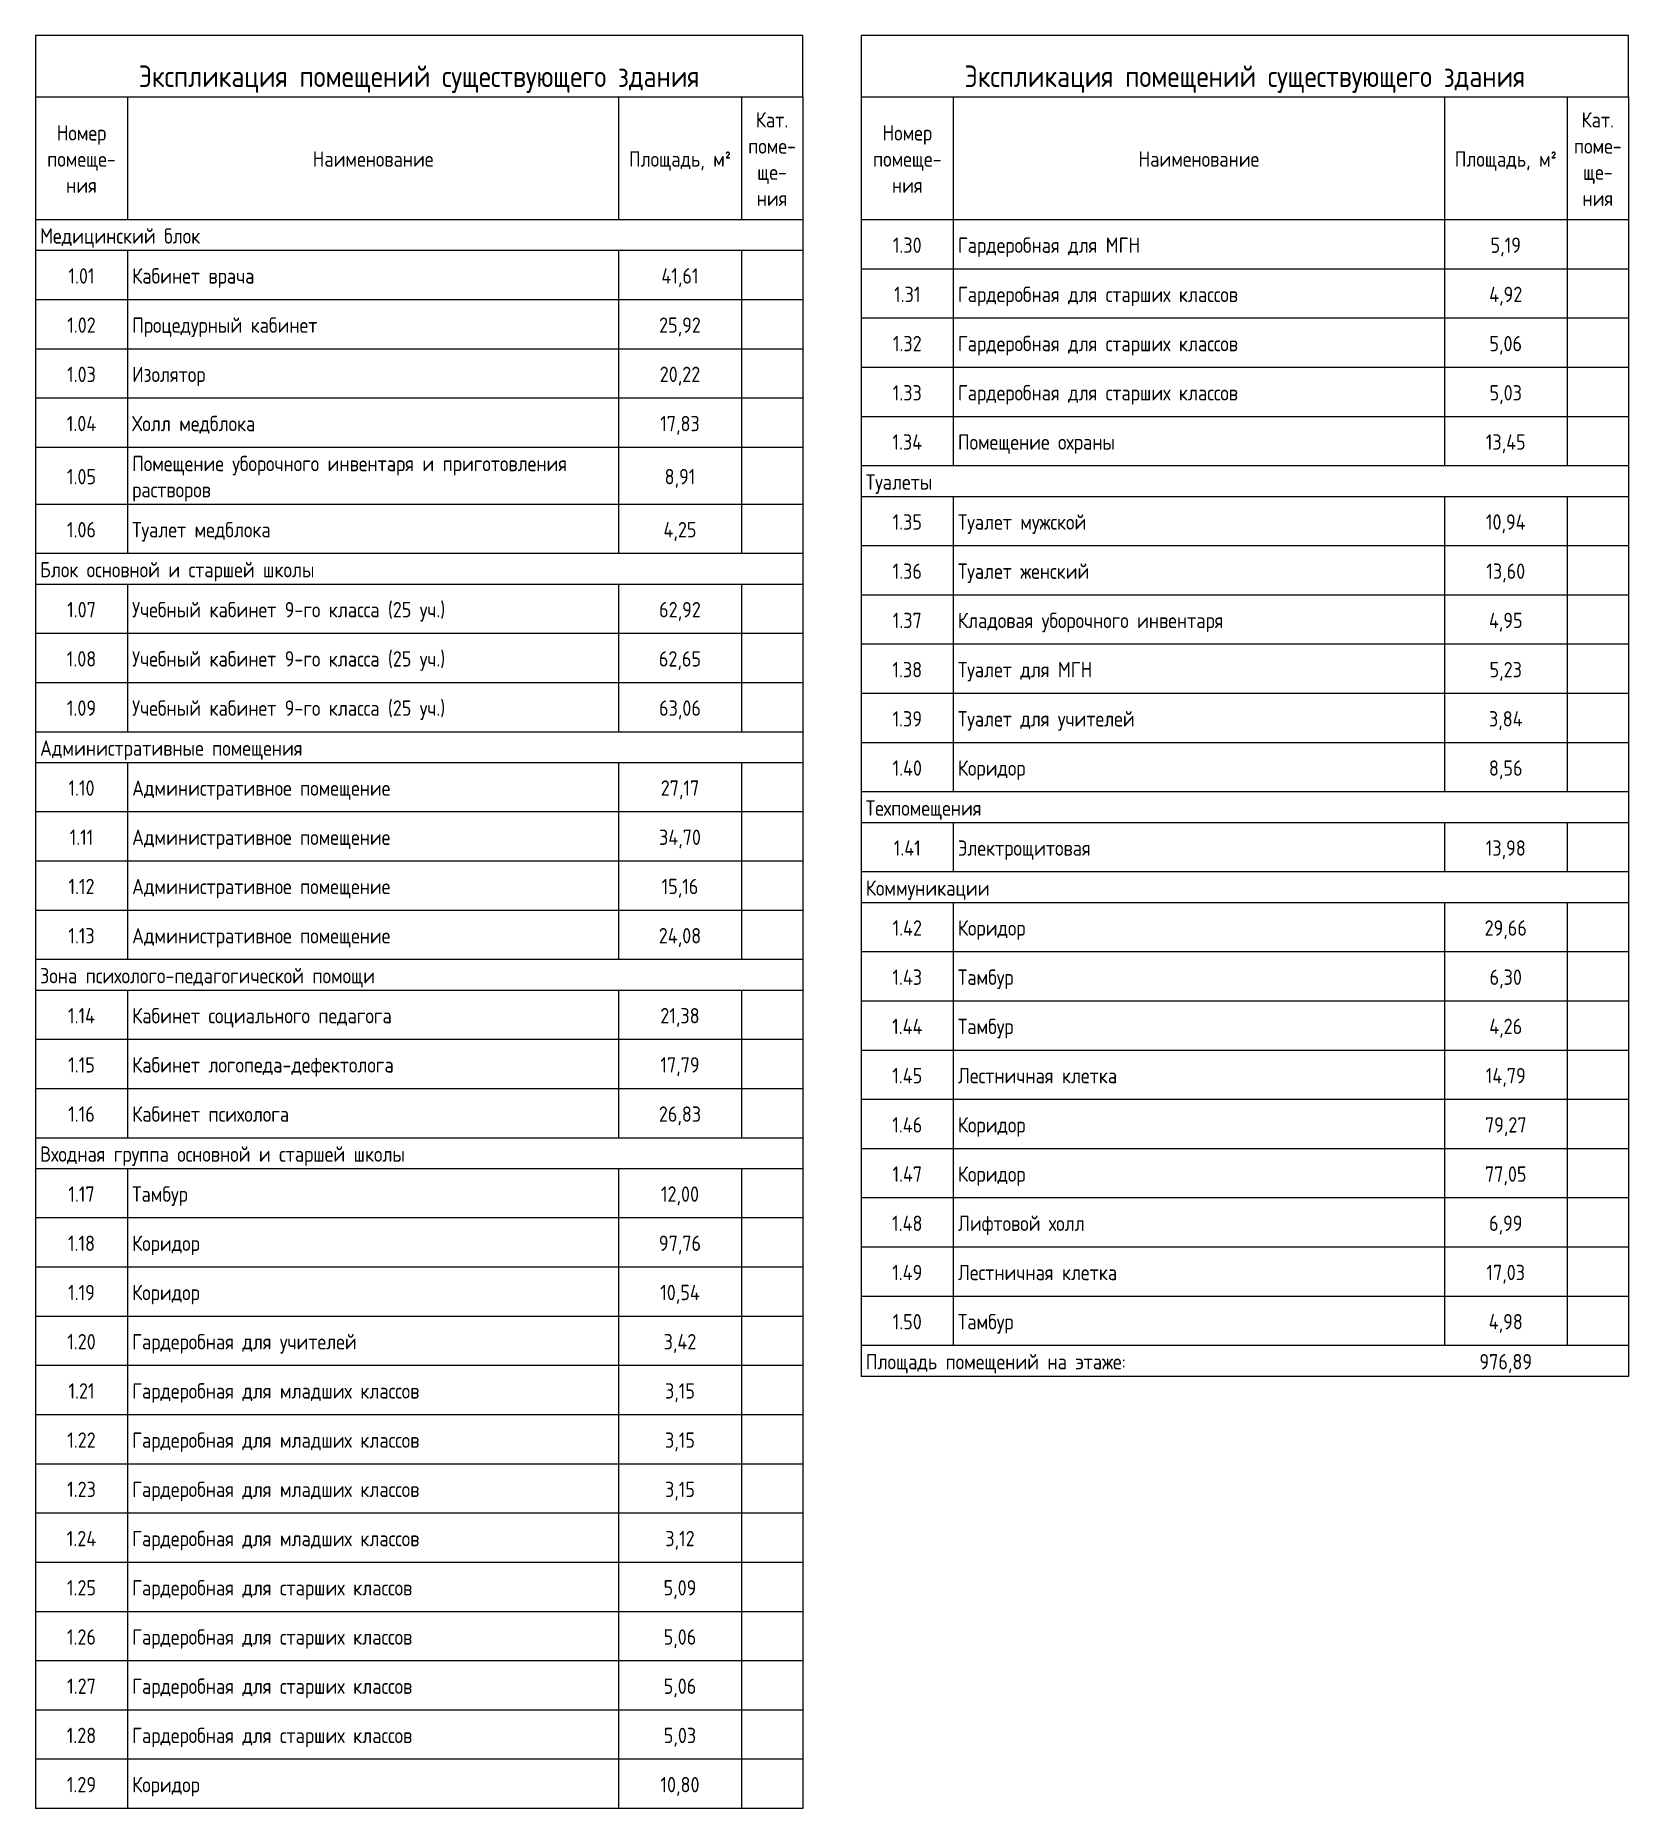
# Model space of a CAD drawing. Header units: millimetres. Extents: x -500089 to 1469082, y -290736 to 166440.
# Drawn here: x 1443129 to 1469082, y -63737 to -34847 of the extents above; entities that cross this region are included whole.
import ezdxf

# ---------------------------------------------------------------- set-up
doc = ezdxf.new("R2010")
doc.units = ezdxf.units.MM
doc.layers.add('Графика', color=7, linetype='Continuous', lineweight=0)
doc.layers.add('Линии', color=7, linetype='Continuous', lineweight=0)
doc.styles.add('GOST Common_7', font='', dxfattribs={"width": 0.9, "height": 3.5})
doc.styles.add('GOST Common_8', font='', dxfattribs={"width": 0.9, "height": 2.5})
doc.styles.get('GOST Common_7').set_extended_font_data('GOST Common')
doc.styles.get('GOST Common_8').set_extended_font_data('GOST Common')

msp = doc.modelspace()

# ---------------------------------------------------------------- texts
at = {"layer": 'Графика', "line_spacing_factor": 1.022761}
for s, insert, char_height, width, attachment_point, style in [('Экспликация помещений существующего здания', (1449379, -35337.459), 350, 11154.41293, 2, 'GOST Common_7'), ('Экспликация помещений существующего здания', (1462831.904, -35337.459), 350, 11154.41293, 2, 'GOST Common_7'), ('Кат.\\Pпоме-\\Pще-\\Pния', (1455128.798, -36096.792), 250, 962.44692, 2, 'GOST Common_8'), ('Кат.\\Pпоме-\\Pще-\\Pния', (1468581.702, -36096.792), 250, 962.44692, 2, 'GOST Common_8'), ('Номер\\Pпомеще-\\Pния', (1443878.798, -36309.867), 250, 1418.02524, 2, 'GOST Common_8'), ('Номер\\Pпомеще-\\Pния', (1457331.702, -36309.867), 250, 1418.02524, 2, 'GOST Common_8'), ('Наименование', (1448628.798, -36736.018), 250, 2353.31849, 2, 'GOST Common_8'), ('Площадь, м\\fGOST Common|b0|i0|c238|p34|;\\W.9;²', (1453628.798, -36736.018), 250, 2009.37194, 2, 'GOST Common_8'), ('Наименование', (1462081.702, -36736.018), 250, 2353.31849, 2, 'GOST Common_8'), ('Площадь, м\\fGOST Common|b0|i0|c238|p34|;\\W.9;²', (1467081.702, -36736.018), 250, 2009.37194, 2, 'GOST Common_8'), ('Медицинский блок', (1443203.798, -37988.894), 250, 2956.73348, 1, 'GOST Common_8'), ('1.30', (1457331.702, -38139.239), 250, 591.3467, 2, 'GOST Common_8'), ('Гардеробная для МГН', (1458156.702, -38139.239), 250, 3502.82405, 1, 'GOST Common_8'), ('5,19', (1467081.702, -38139.239), 250, 603.415, 2, 'GOST Common_8'), ('1.01', (1443878.798, -38640.389), 250, 540.05642, 2, 'GOST Common_8'), ('Кабинет врача', (1444703.798, -38640.389), 250, 2501.15516, 1, 'GOST Common_8'), ('41,61', (1453628.798, -38640.389), 250, 766.33705, 2, 'GOST Common_8'), ('1.31', (1457331.702, -38941.079), 250, 540.05642, 2, 'GOST Common_8'), ('Гардеробная для старших классов', (1458156.702, -38941.079), 250, 5663.04974, 1, 'GOST Common_8'), ('4,92', (1467081.702, -38941.079), 250, 681.85895, 2, 'GOST Common_8'), ('1.02', (1443878.798, -39442.23), 250, 591.3467, 2, 'GOST Common_8'), ('Процедурный кабинет', (1444703.798, -39442.23), 250, 3623.50705, 1, 'GOST Common_8'), ('25,92', (1453628.798, -39442.23), 250, 841.76392, 2, 'GOST Common_8'), ('1.32', (1457331.702, -39742.92), 250, 591.3467, 2, 'GOST Common_8'), ('Гардеробная для старших классов', (1458156.702, -39742.92), 250, 5663.04974, 1, 'GOST Common_8'), ('5,06', (1467081.702, -39742.92), 250, 654.70527, 2, 'GOST Common_8'), ('1.03', (1443878.798, -40244.071), 250, 591.3467, 2, 'GOST Common_8'), ('Изолятор', (1444703.798, -40244.071), 250, 1565.86192, 1, 'GOST Common_8'), ('20,22', (1453628.798, -40244.071), 250, 841.76392, 2, 'GOST Common_8'), ('1.33', (1457331.702, -40544.761), 250, 591.3467, 2, 'GOST Common_8'), ('Гардеробная для старших классов', (1458156.702, -40544.761), 250, 5663.04974, 1, 'GOST Common_8'), ('5,03', (1467081.702, -40544.761), 250, 654.70527, 2, 'GOST Common_8'), ('1.04', (1443878.798, -41045.911), 250, 618.50037, 2, 'GOST Common_8'), ('Холл медблока', (1444703.798, -41045.911), 250, 2446.84781, 1, 'GOST Common_8'), ('17,83', (1453628.798, -41045.911), 250, 790.47365, 2, 'GOST Common_8'), ('1.34', (1457331.702, -41346.601), 250, 618.50037, 2, 'GOST Common_8'), ('Помещение охраны', (1458156.702, -41346.601), 250, 3089.48478, 1, 'GOST Common_8'), ('13,45', (1467081.702, -41346.601), 250, 817.62732, 2, 'GOST Common_8'), ('Помещение уборочного инвентаря и приготовления\\Pрастворов', (1444703.798, -41697.407), 250, 8502.1173, 1, 'GOST Common_8'), ('1.05', (1443878.798, -41910.482), 250, 591.3467, 2, 'GOST Common_8'), ('8,91', (1453628.798, -41910.482), 250, 603.415, 2, 'GOST Common_8'), ('Туалеты', (1456656.702, -41998.097), 250, 1445.17892, 1, 'GOST Common_8'), ('1.35', (1457331.702, -42649.593), 250, 591.3467, 2, 'GOST Common_8'), ('Туалет мужской', (1458156.702, -42649.593), 250, 2691.23088, 1, 'GOST Common_8'), ('10,94', (1467081.702, -42649.593), 250, 817.62732, 2, 'GOST Common_8'), ('1.06', (1443878.798, -42775.053), 250, 591.3467, 2, 'GOST Common_8'), ('Туалет медблока', (1444703.798, -42775.053), 250, 2875.27246, 1, 'GOST Common_8'), ('4,25', (1453628.798, -42775.053), 250, 681.85895, 2, 'GOST Common_8'), ('Блок основной и старшей школы', (1443203.798, -43426.548), 250, 5246.69339, 1, 'GOST Common_8'), ('1.36', (1457331.702, -43451.433), 250, 591.3467, 2, 'GOST Common_8'), ('Туалет женский', (1458156.702, -43451.433), 250, 2664.07721, 1, 'GOST Common_8'), ('13,60', (1467081.702, -43451.433), 250, 790.47365, 2, 'GOST Common_8'), ('1.07', (1443878.798, -44078.044), 250, 591.3467, 2, 'GOST Common_8'), ('Учебный кабинет 9-го класса (25 уч.)', (1444703.798, -44078.044), 250, 6145.78174, 1, 'GOST Common_8'), ('62,92', (1453628.798, -44078.044), 250, 841.76392, 2, 'GOST Common_8'), ('1.37', (1457331.702, -44253.274), 250, 591.3467, 2, 'GOST Common_8'), ('Кладовая уборочного инвентаря', (1458156.702, -44253.274), 250, 5400.56422, 1, 'GOST Common_8'), ('4,95', (1467081.702, -44253.274), 250, 681.85895, 2, 'GOST Common_8'), ('1.08', (1443878.798, -44879.884), 250, 591.3467, 2, 'GOST Common_8'), ('Учебный кабинет 9-го класса (25 уч.)', (1444703.798, -44879.884), 250, 6145.78174, 1, 'GOST Common_8'), ('62,65', (1453628.798, -44879.884), 250, 841.76392, 2, 'GOST Common_8'), ('1.38', (1457331.702, -45055.115), 250, 591.3467, 2, 'GOST Common_8'), ('Туалет для МГН', (1458156.702, -45055.115), 250, 2621.83816, 1, 'GOST Common_8'), ('5,23', (1467081.702, -45055.115), 250, 654.70527, 2, 'GOST Common_8'), ('1.09', (1443878.798, -45681.725), 250, 591.3467, 2, 'GOST Common_8'), ('Учебный кабинет 9-го класса (25 уч.)', (1444703.798, -45681.725), 250, 6145.78174, 1, 'GOST Common_8'), ('63,06', (1453628.798, -45681.725), 250, 841.76392, 2, 'GOST Common_8'), ('1.39', (1457331.702, -45856.955), 250, 591.3467, 2, 'GOST Common_8'), ('Туалет для учителей', (1458156.702, -45856.955), 250, 3529.97773, 1, 'GOST Common_8'), ('3,84', (1467081.702, -45856.955), 250, 681.85895, 2, 'GOST Common_8'), ('Административные помещения', (1443203.798, -46333.221), 250, 5098.85672, 1, 'GOST Common_8'), ('1.40', (1457331.702, -46658.796), 250, 618.50037, 2, 'GOST Common_8'), ('Коридор', (1458156.702, -46658.796), 250, 1336.56422, 1, 'GOST Common_8'), ('8,56', (1467081.702, -46658.796), 250, 654.70527, 2, 'GOST Common_8'), ('1.10', (1443878.798, -46984.716), 250, 540.05642, 2, 'GOST Common_8'), ('Административное помещение', (1444703.798, -46984.716), 250, 5071.70304, 1, 'GOST Common_8'), ('27,17', (1453628.798, -46984.716), 250, 790.47365, 2, 'GOST Common_8'), ('Техпомещения', (1456656.702, -47310.291), 250, 2380.47216, 1, 'GOST Common_8'), ('1.11', (1443878.798, -47786.557), 250, 488.76615, 2, 'GOST Common_8'), ('Административное помещение', (1444703.798, -47786.557), 250, 5071.70304, 1, 'GOST Common_8'), ('34,70', (1453628.798, -47786.557), 250, 868.91759, 2, 'GOST Common_8'), ('1.41', (1457331.702, -47961.787), 250, 567.2101, 2, 'GOST Common_8'), ('Электрощитовая', (1458156.702, -47961.787), 250, 2863.20416, 1, 'GOST Common_8'), ('13,98', (1467081.702, -47961.787), 250, 790.47365, 2, 'GOST Common_8'), ('1.12', (1443878.798, -48588.398), 250, 540.05642, 2, 'GOST Common_8'), ('Административное помещение', (1444703.798, -48588.398), 250, 5071.70304, 1, 'GOST Common_8'), ('15,16', (1453628.798, -48588.398), 250, 739.18337, 2, 'GOST Common_8'), ('Коммуникации', (1456656.702, -48613.283), 250, 2380.47216, 1, 'GOST Common_8'), ('1.13', (1443878.798, -49390.238), 250, 540.05642, 2, 'GOST Common_8'), ('Административное помещение', (1444703.798, -49390.238), 250, 5071.70304, 1, 'GOST Common_8'), ('24,08', (1453628.798, -49390.238), 250, 868.91759, 2, 'GOST Common_8'), ('1.42', (1457331.702, -49264.778), 250, 618.50037, 2, 'GOST Common_8'), ('Коридор', (1458156.702, -49264.778), 250, 1336.56422, 1, 'GOST Common_8'), ('29,66', (1467081.702, -49264.778), 250, 841.76392, 2, 'GOST Common_8'), ('Зона психолого-педагогической помощи', (1443203.798, -50041.734), 250, 6676.78693, 1, 'GOST Common_8'), ('1.43', (1457331.702, -50066.619), 250, 618.50037, 2, 'GOST Common_8'), ('Тамбур', (1458156.702, -50066.619), 250, 1203.81292, 1, 'GOST Common_8'), ('6,30', (1467081.702, -50066.619), 250, 654.70527, 2, 'GOST Common_8'), ('1.14', (1443878.798, -50693.229), 250, 567.2101, 2, 'GOST Common_8'), ('Кабинет социального педагога', (1444703.798, -50693.229), 250, 5243.67632, 1, 'GOST Common_8'), ('21,38', (1453628.798, -50693.229), 250, 790.47365, 2, 'GOST Common_8'), ('1.44', (1457331.702, -50868.459), 250, 645.65405, 2, 'GOST Common_8'), ('Тамбур', (1458156.702, -50868.459), 250, 1203.81292, 1, 'GOST Common_8'), ('4,26', (1467081.702, -50868.459), 250, 681.85895, 2, 'GOST Common_8'), ('1.15', (1443878.798, -51495.07), 250, 540.05642, 2, 'GOST Common_8'), ('Кабинет логопеда-дефектолога', (1444703.798, -51495.07), 250, 5415.64959, 1, 'GOST Common_8'), ('17,79', (1453628.798, -51495.07), 250, 790.47365, 2, 'GOST Common_8'), ('1.45', (1457331.702, -51670.3), 250, 618.50037, 2, 'GOST Common_8'), ('Лестничная клетка', (1458156.702, -51670.3), 250, 3252.40683, 1, 'GOST Common_8'), ('14,79', (1467081.702, -51670.3), 250, 817.62732, 2, 'GOST Common_8'), ('1.16', (1443878.798, -52296.911), 250, 540.05642, 2, 'GOST Common_8'), ('Кабинет психолога', (1444703.798, -52296.911), 250, 3198.09948, 1, 'GOST Common_8'), ('26,83', (1453628.798, -52296.911), 250, 841.76392, 2, 'GOST Common_8'), ('1.46', (1457331.702, -52472.141), 250, 618.50037, 2, 'GOST Common_8'), ('Коридор', (1458156.702, -52472.141), 250, 1336.56422, 1, 'GOST Common_8'), ('79,27', (1467081.702, -52472.141), 250, 841.76392, 2, 'GOST Common_8'), ('Входная группа основной и старшей школы', (1443203.798, -52948.406), 250, 7078.05791, 1, 'GOST Common_8'), ('1.47', (1457331.702, -53273.981), 250, 618.50037, 2, 'GOST Common_8'), ('Коридор', (1458156.702, -53273.981), 250, 1336.56422, 1, 'GOST Common_8'), ('77,05', (1467081.702, -53273.981), 250, 841.76392, 2, 'GOST Common_8'), ('1.17', (1443878.798, -53599.902), 250, 540.05642, 2, 'GOST Common_8'), ('Тамбур', (1444703.798, -53599.902), 250, 1203.81292, 1, 'GOST Common_8'), ('12,00', (1453628.798, -53599.902), 250, 790.47365, 2, 'GOST Common_8'), ('1.48', (1457331.702, -54075.822), 250, 618.50037, 2, 'GOST Common_8'), ('Лифтовой холл', (1458156.702, -54075.822), 250, 2474.00148, 1, 'GOST Common_8'), ('6,99', (1467081.702, -54075.822), 250, 654.70527, 2, 'GOST Common_8'), ('1.18', (1443878.798, -54401.743), 250, 540.05642, 2, 'GOST Common_8'), ('Коридор', (1444703.798, -54401.743), 250, 1336.56422, 1, 'GOST Common_8'), ('97,76', (1453628.798, -54401.743), 250, 841.76392, 2, 'GOST Common_8'), ('1.49', (1457331.702, -54877.663), 250, 618.50037, 2, 'GOST Common_8'), ('Лестничная клетка', (1458156.702, -54877.663), 250, 3252.40683, 1, 'GOST Common_8'), ('17,03', (1467081.702, -54877.663), 250, 790.47365, 2, 'GOST Common_8'), ('1.19', (1443878.798, -55203.583), 250, 540.05642, 2, 'GOST Common_8'), ('Коридор', (1444703.798, -55203.583), 250, 1336.56422, 1, 'GOST Common_8'), ('10,54', (1453628.798, -55203.583), 250, 817.62732, 2, 'GOST Common_8'), ('1.50', (1457331.702, -55679.504), 250, 591.3467, 2, 'GOST Common_8'), ('Тамбур', (1458156.702, -55679.504), 250, 1203.81292, 1, 'GOST Common_8'), ('4,98', (1467081.702, -55679.504), 250, 681.85895, 2, 'GOST Common_8'), ('1.20', (1443878.798, -56005.424), 250, 591.3467, 2, 'GOST Common_8'), ('Гардеробная для учителей', (1444703.798, -56005.424), 250, 4410.96362, 1, 'GOST Common_8'), ('3,42', (1453628.798, -56005.424), 250, 681.85895, 2, 'GOST Common_8'), ('Площадь помещений на этаже:', (1456656.702, -56330.999), 250, 5071.70304, 1, 'GOST Common_8'), ('976,89', (1467081.702, -56330.999), 250, 1028.82257, 2, 'GOST Common_8'), ('1.21', (1443878.798, -56807.265), 250, 540.05642, 2, 'GOST Common_8'), ('Гардеробная для младших классов', (1444703.798, -56807.265), 250, 5660.03267, 1, 'GOST Common_8'), ('3,15', (1453628.798, -56807.265), 250, 603.415, 2, 'GOST Common_8'), ('1.22', (1443878.798, -57609.105), 250, 591.3467, 2, 'GOST Common_8'), ('Гардеробная для младших классов', (1444703.798, -57609.105), 250, 5660.03267, 1, 'GOST Common_8'), ('3,15', (1453628.798, -57609.105), 250, 603.415, 2, 'GOST Common_8'), ('1.23', (1443878.798, -58410.946), 250, 591.3467, 2, 'GOST Common_8'), ('Гардеробная для младших классов', (1444703.798, -58410.946), 250, 5660.03267, 1, 'GOST Common_8'), ('3,15', (1453628.798, -58410.946), 250, 603.415, 2, 'GOST Common_8'), ('1.24', (1443878.798, -59212.787), 250, 618.50037, 2, 'GOST Common_8'), ('Гардеробная для младших классов', (1444703.798, -59212.787), 250, 5660.03267, 1, 'GOST Common_8'), ('3,12', (1453628.798, -59212.787), 250, 603.415, 2, 'GOST Common_8'), ('1.25', (1443878.798, -60014.627), 250, 591.3467, 2, 'GOST Common_8'), ('Гардеробная для старших классов', (1444703.798, -60014.627), 250, 5663.04974, 1, 'GOST Common_8'), ('5,09', (1453628.798, -60014.627), 250, 654.70527, 2, 'GOST Common_8'), ('1.26', (1443878.798, -60816.468), 250, 591.3467, 2, 'GOST Common_8'), ('Гардеробная для старших классов', (1444703.798, -60816.468), 250, 5663.04974, 1, 'GOST Common_8'), ('5,06', (1453628.798, -60816.468), 250, 654.70527, 2, 'GOST Common_8'), ('1.27', (1443878.798, -61618.309), 250, 591.3467, 2, 'GOST Common_8'), ('Гардеробная для старших классов', (1444703.798, -61618.309), 250, 5663.04974, 1, 'GOST Common_8'), ('5,06', (1453628.798, -61618.309), 250, 654.70527, 2, 'GOST Common_8'), ('1.28', (1443878.798, -62420.149), 250, 591.3467, 2, 'GOST Common_8'), ('Гардеробная для старших классов', (1444703.798, -62420.149), 250, 5663.04974, 1, 'GOST Common_8'), ('5,03', (1453628.798, -62420.149), 250, 654.70527, 2, 'GOST Common_8'), ('1.29', (1443878.798, -63221.99), 250, 591.3467, 2, 'GOST Common_8'), ('Коридор', (1444703.798, -63221.99), 250, 1336.56422, 1, 'GOST Common_8'), ('10,80', (1453628.798, -63221.99), 250, 790.47365, 2, 'GOST Common_8')]:
    msp.add_mtext(s, dxfattribs=dict(at, insert=insert, char_height=char_height, width=width, attachment_point=attachment_point, style=style))

# ---------------------------------------------------------------- linework, layer by layer
at = {"layer": 'Линии'}
for p, q in [((1443128.798, -34847.349), (1443128.798, -35847.349)), ((1455629.202, -34847.349), (1443128.798, -34847.349)), ((1455629.202, -35847.349), (1455629.202, -34847.349)), ((1456581.702, -34847.349), (1456581.702, -35847.349)), ((1469082.105, -34847.349), (1456581.702, -34847.349)), ((1469082.105, -35847.349), (1469082.105, -34847.349)), ((1443128.798, -35847.349), (1443128.798, -63736.542)), ((1443128.798, -35847.349), (1455629.202, -35847.349)), ((1444628.798, -35847.349), (1444628.798, -37851.95)), ((1452628.798, -35847.349), (1452628.798, -37851.95)), ((1454628.798, -35847.349), (1454628.798, -37851.95)), ((1455628.798, -35847.349), (1455628.798, -37851.95)), ((1455629.202, -35847.349), (1455629.202, -63736.542)), ((1456581.702, -35847.349), (1456581.702, -56695.206)), ((1456581.702, -35847.349), (1469082.105, -35847.349)), ((1458081.702, -35847.349), (1458081.702, -37851.95)), ((1466081.702, -35847.349), (1466081.702, -37851.95)), ((1468081.702, -35847.349), (1468081.702, -37851.95)), ((1469081.702, -35847.349), (1469081.702, -37851.95)), ((1469082.105, -35847.349), (1469082.105, -56695.206)), ((1444628.798, -37851.95), (1443128.798, -37851.95)), ((1452628.798, -37851.95), (1444628.798, -37851.95)), ((1454628.798, -37851.95), (1452628.798, -37851.95)), ((1455628.798, -37851.95), (1454628.798, -37851.95)), ((1458081.702, -37851.95), (1456581.702, -37851.95)), ((1466081.702, -37851.95), (1458081.702, -37851.95)), ((1458081.702, -37851.95), (1458081.702, -38653.791)), ((1468081.702, -37851.95), (1466081.702, -37851.95)), ((1466081.702, -37851.95), (1466081.702, -38653.791)), ((1469081.702, -37851.95), (1468081.702, -37851.95)), ((1468081.702, -37851.95), (1468081.702, -38653.791)), ((1469081.702, -37851.95), (1469081.702, -38653.791)), ((1444628.798, -38353.101), (1443128.798, -38353.101)), ((1452628.798, -38353.101), (1444628.798, -38353.101)), ((1444628.798, -38353.101), (1444628.798, -39154.941)), ((1454628.798, -38353.101), (1452628.798, -38353.101)), ((1452628.798, -38353.101), (1452628.798, -39154.941)), ((1455628.798, -38353.101), (1454628.798, -38353.101)), ((1454628.798, -38353.101), (1454628.798, -39154.941)), ((1455628.798, -38353.101), (1455628.798, -39154.941)), ((1458081.702, -38653.791), (1456581.702, -38653.791)), ((1466081.702, -38653.791), (1458081.702, -38653.791)), ((1458081.702, -38653.791), (1458081.702, -39455.632)), ((1468081.702, -38653.791), (1466081.702, -38653.791)), ((1466081.702, -38653.791), (1466081.702, -39455.632)), ((1469081.702, -38653.791), (1468081.702, -38653.791)), ((1468081.702, -38653.791), (1468081.702, -39455.632)), ((1469081.702, -38653.791), (1469081.702, -39455.632)), ((1444628.798, -39154.941), (1443128.798, -39154.941)), ((1452628.798, -39154.941), (1444628.798, -39154.941)), ((1444628.798, -39154.941), (1444628.798, -39956.782)), ((1454628.798, -39154.941), (1452628.798, -39154.941)), ((1452628.798, -39154.941), (1452628.798, -39956.782)), ((1455628.798, -39154.941), (1454628.798, -39154.941)), ((1454628.798, -39154.941), (1454628.798, -39956.782)), ((1455628.798, -39154.941), (1455628.798, -39956.782)), ((1458081.702, -39455.632), (1456581.702, -39455.632)), ((1466081.702, -39455.632), (1458081.702, -39455.632)), ((1458081.702, -39455.632), (1458081.702, -40257.472)), ((1468081.702, -39455.632), (1466081.702, -39455.632)), ((1466081.702, -39455.632), (1466081.702, -40257.472)), ((1469081.702, -39455.632), (1468081.702, -39455.632)), ((1468081.702, -39455.632), (1468081.702, -40257.472)), ((1469081.702, -39455.632), (1469081.702, -40257.472)), ((1444628.798, -39956.782), (1443128.798, -39956.782)), ((1452628.798, -39956.782), (1444628.798, -39956.782)), ((1444628.798, -39956.782), (1444628.798, -40758.623)), ((1454628.798, -39956.782), (1452628.798, -39956.782)), ((1452628.798, -39956.782), (1452628.798, -40758.623)), ((1455628.798, -39956.782), (1454628.798, -39956.782)), ((1454628.798, -39956.782), (1454628.798, -40758.623)), ((1455628.798, -39956.782), (1455628.798, -40758.623)), ((1458081.702, -40257.472), (1456581.702, -40257.472)), ((1466081.702, -40257.472), (1458081.702, -40257.472)), ((1458081.702, -40257.472), (1458081.702, -41059.313)), ((1468081.702, -40257.472), (1466081.702, -40257.472)), ((1466081.702, -40257.472), (1466081.702, -41059.313)), ((1469081.702, -40257.472), (1468081.702, -40257.472)), ((1468081.702, -40257.472), (1468081.702, -41059.313)), ((1469081.702, -40257.472), (1469081.702, -41059.313)), ((1444628.798, -40758.623), (1443128.798, -40758.623)), ((1452628.798, -40758.623), (1444628.798, -40758.623)), ((1444628.798, -40758.623), (1444628.798, -41560.463)), ((1454628.798, -40758.623), (1452628.798, -40758.623)), ((1452628.798, -40758.623), (1452628.798, -41560.463)), ((1455628.798, -40758.623), (1454628.798, -40758.623)), ((1454628.798, -40758.623), (1454628.798, -41560.463)), ((1455628.798, -40758.623), (1455628.798, -41560.463)), ((1458081.702, -41059.313), (1456581.702, -41059.313)), ((1466081.702, -41059.313), (1458081.702, -41059.313)), ((1458081.702, -41059.313), (1458081.702, -41861.154)), ((1468081.702, -41059.313), (1466081.702, -41059.313)), ((1466081.702, -41059.313), (1466081.702, -41861.154)), ((1469081.702, -41059.313), (1468081.702, -41059.313)), ((1468081.702, -41059.313), (1468081.702, -41861.154)), ((1469081.702, -41059.313), (1469081.702, -41861.154)), ((1444628.798, -41560.463), (1443128.798, -41560.463)), ((1452628.798, -41560.463), (1444628.798, -41560.463)), ((1444628.798, -41560.463), (1444628.798, -42487.764)), ((1454628.798, -41560.463), (1452628.798, -41560.463)), ((1452628.798, -41560.463), (1452628.798, -42487.764)), ((1455628.798, -41560.463), (1454628.798, -41560.463)), ((1454628.798, -41560.463), (1454628.798, -42487.764)), ((1455628.798, -41560.463), (1455628.798, -42487.764)), ((1458081.702, -41861.154), (1456581.702, -41861.154)), ((1466081.702, -41861.154), (1458081.702, -41861.154)), ((1468081.702, -41861.154), (1466081.702, -41861.154)), ((1469081.702, -41861.154), (1468081.702, -41861.154)), ((1469082.105, -41861.154), (1469081.702, -41861.154)), ((1458081.702, -42362.304), (1456581.702, -42362.304)), ((1466081.702, -42362.304), (1458081.702, -42362.304)), ((1458081.702, -42362.304), (1458081.702, -43164.145)), ((1468081.702, -42362.304), (1466081.702, -42362.304)), ((1466081.702, -42362.304), (1466081.702, -43164.145)), ((1469081.702, -42362.304), (1468081.702, -42362.304)), ((1468081.702, -42362.304), (1468081.702, -43164.145)), ((1469081.702, -42362.304), (1469081.702, -43164.145)), ((1444628.798, -42487.764), (1443128.798, -42487.764)), ((1452628.798, -42487.764), (1444628.798, -42487.764)), ((1444628.798, -42487.764), (1444628.798, -43289.605)), ((1454628.798, -42487.764), (1452628.798, -42487.764)), ((1452628.798, -42487.764), (1452628.798, -43289.605)), ((1455628.798, -42487.764), (1454628.798, -42487.764)), ((1454628.798, -42487.764), (1454628.798, -43289.605)), ((1455628.798, -42487.764), (1455628.798, -43289.605)), ((1444628.798, -43289.605), (1443128.798, -43289.605)), ((1452628.798, -43289.605), (1444628.798, -43289.605)), ((1454628.798, -43289.605), (1452628.798, -43289.605)), ((1455628.798, -43289.605), (1454628.798, -43289.605)), ((1455629.202, -43289.605), (1455628.798, -43289.605)), ((1458081.702, -43164.145), (1456581.702, -43164.145)), ((1466081.702, -43164.145), (1458081.702, -43164.145)), ((1458081.702, -43164.145), (1458081.702, -43965.985)), ((1468081.702, -43164.145), (1466081.702, -43164.145)), ((1466081.702, -43164.145), (1466081.702, -43965.985)), ((1469081.702, -43164.145), (1468081.702, -43164.145)), ((1468081.702, -43164.145), (1468081.702, -43965.985)), ((1469081.702, -43164.145), (1469081.702, -43965.985)), ((1444628.798, -43790.755), (1443128.798, -43790.755)), ((1452628.798, -43790.755), (1444628.798, -43790.755)), ((1444628.798, -43790.755), (1444628.798, -44592.596)), ((1454628.798, -43790.755), (1452628.798, -43790.755)), ((1452628.798, -43790.755), (1452628.798, -44592.596)), ((1455628.798, -43790.755), (1454628.798, -43790.755)), ((1454628.798, -43790.755), (1454628.798, -44592.596)), ((1455628.798, -43790.755), (1455628.798, -44592.596)), ((1458081.702, -43965.985), (1456581.702, -43965.985)), ((1466081.702, -43965.985), (1458081.702, -43965.985)), ((1458081.702, -43965.985), (1458081.702, -44767.826)), ((1468081.702, -43965.985), (1466081.702, -43965.985)), ((1466081.702, -43965.985), (1466081.702, -44767.826)), ((1469081.702, -43965.985), (1468081.702, -43965.985)), ((1468081.702, -43965.985), (1468081.702, -44767.826)), ((1469081.702, -43965.985), (1469081.702, -44767.826)), ((1444628.798, -44592.596), (1443128.798, -44592.596)), ((1452628.798, -44592.596), (1444628.798, -44592.596)), ((1444628.798, -44592.596), (1444628.798, -45394.437)), ((1454628.798, -44592.596), (1452628.798, -44592.596)), ((1452628.798, -44592.596), (1452628.798, -45394.437)), ((1455628.798, -44592.596), (1454628.798, -44592.596)), ((1454628.798, -44592.596), (1454628.798, -45394.437)), ((1455628.798, -44592.596), (1455628.798, -45394.437)), ((1458081.702, -44767.826), (1456581.702, -44767.826)), ((1466081.702, -44767.826), (1458081.702, -44767.826)), ((1458081.702, -44767.826), (1458081.702, -45569.667)), ((1468081.702, -44767.826), (1466081.702, -44767.826)), ((1466081.702, -44767.826), (1466081.702, -45569.667)), ((1469081.702, -44767.826), (1468081.702, -44767.826)), ((1468081.702, -44767.826), (1468081.702, -45569.667)), ((1469081.702, -44767.826), (1469081.702, -45569.667)), ((1444628.798, -45394.437), (1443128.798, -45394.437)), ((1452628.798, -45394.437), (1444628.798, -45394.437)), ((1444628.798, -45394.437), (1444628.798, -46196.277)), ((1454628.798, -45394.437), (1452628.798, -45394.437)), ((1452628.798, -45394.437), (1452628.798, -46196.277)), ((1455628.798, -45394.437), (1454628.798, -45394.437)), ((1454628.798, -45394.437), (1454628.798, -46196.277)), ((1455628.798, -45394.437), (1455628.798, -46196.277)), ((1458081.702, -45569.667), (1456581.702, -45569.667)), ((1466081.702, -45569.667), (1458081.702, -45569.667)), ((1458081.702, -45569.667), (1458081.702, -46371.507)), ((1468081.702, -45569.667), (1466081.702, -45569.667)), ((1466081.702, -45569.667), (1466081.702, -46371.507)), ((1469081.702, -45569.667), (1468081.702, -45569.667)), ((1468081.702, -45569.667), (1468081.702, -46371.507)), ((1469081.702, -45569.667), (1469081.702, -46371.507)), ((1444628.798, -46196.277), (1443128.798, -46196.277)), ((1452628.798, -46196.277), (1444628.798, -46196.277)), ((1454628.798, -46196.277), (1452628.798, -46196.277)), ((1455628.798, -46196.277), (1454628.798, -46196.277)), ((1455629.202, -46196.277), (1455628.798, -46196.277)), ((1458081.702, -46371.507), (1456581.702, -46371.507)), ((1466081.702, -46371.507), (1458081.702, -46371.507)), ((1458081.702, -46371.507), (1458081.702, -47173.348)), ((1468081.702, -46371.507), (1466081.702, -46371.507)), ((1466081.702, -46371.507), (1466081.702, -47173.348)), ((1469081.702, -46371.507), (1468081.702, -46371.507)), ((1468081.702, -46371.507), (1468081.702, -47173.348)), ((1469081.702, -46371.507), (1469081.702, -47173.348)), ((1444628.798, -46697.428), (1443128.798, -46697.428)), ((1452628.798, -46697.428), (1444628.798, -46697.428)), ((1444628.798, -46697.428), (1444628.798, -47499.268)), ((1454628.798, -46697.428), (1452628.798, -46697.428)), ((1452628.798, -46697.428), (1452628.798, -47499.268)), ((1455628.798, -46697.428), (1454628.798, -46697.428)), ((1454628.798, -46697.428), (1454628.798, -47499.268)), ((1455628.798, -46697.428), (1455628.798, -47499.268)), ((1458081.702, -47173.348), (1456581.702, -47173.348)), ((1466081.702, -47173.348), (1458081.702, -47173.348)), ((1468081.702, -47173.348), (1466081.702, -47173.348)), ((1469081.702, -47173.348), (1468081.702, -47173.348)), ((1469082.105, -47173.348), (1469081.702, -47173.348)), ((1444628.798, -47499.268), (1443128.798, -47499.268)), ((1452628.798, -47499.268), (1444628.798, -47499.268)), ((1444628.798, -47499.268), (1444628.798, -48301.109)), ((1454628.798, -47499.268), (1452628.798, -47499.268)), ((1452628.798, -47499.268), (1452628.798, -48301.109)), ((1455628.798, -47499.268), (1454628.798, -47499.268)), ((1454628.798, -47499.268), (1454628.798, -48301.109)), ((1455628.798, -47499.268), (1455628.798, -48301.109)), ((1458081.702, -47674.499), (1456581.702, -47674.499)), ((1466081.702, -47674.499), (1458081.702, -47674.499)), ((1458081.702, -47674.499), (1458081.702, -48476.339)), ((1468081.702, -47674.499), (1466081.702, -47674.499)), ((1466081.702, -47674.499), (1466081.702, -48476.339)), ((1469081.702, -47674.499), (1468081.702, -47674.499)), ((1468081.702, -47674.499), (1468081.702, -48476.339)), ((1469081.702, -47674.499), (1469081.702, -48476.339)), ((1444628.798, -48301.109), (1443128.798, -48301.109)), ((1452628.798, -48301.109), (1444628.798, -48301.109)), ((1444628.798, -48301.109), (1444628.798, -49102.95)), ((1454628.798, -48301.109), (1452628.798, -48301.109)), ((1452628.798, -48301.109), (1452628.798, -49102.95)), ((1455628.798, -48301.109), (1454628.798, -48301.109)), ((1454628.798, -48301.109), (1454628.798, -49102.95)), ((1455628.798, -48301.109), (1455628.798, -49102.95)), ((1458081.702, -48476.339), (1456581.702, -48476.339)), ((1466081.702, -48476.339), (1458081.702, -48476.339)), ((1468081.702, -48476.339), (1466081.702, -48476.339)), ((1469081.702, -48476.339), (1468081.702, -48476.339)), ((1469082.105, -48476.339), (1469081.702, -48476.339)), ((1444628.798, -49102.95), (1443128.798, -49102.95)), ((1452628.798, -49102.95), (1444628.798, -49102.95)), ((1444628.798, -49102.95), (1444628.798, -49904.79)), ((1454628.798, -49102.95), (1452628.798, -49102.95)), ((1452628.798, -49102.95), (1452628.798, -49904.79)), ((1455628.798, -49102.95), (1454628.798, -49102.95)), ((1454628.798, -49102.95), (1454628.798, -49904.79)), ((1455628.798, -49102.95), (1455628.798, -49904.79)), ((1458081.702, -48977.49), (1456581.702, -48977.49)), ((1466081.702, -48977.49), (1458081.702, -48977.49)), ((1458081.702, -48977.49), (1458081.702, -49779.33)), ((1468081.702, -48977.49), (1466081.702, -48977.49)), ((1466081.702, -48977.49), (1466081.702, -49779.33)), ((1469081.702, -48977.49), (1468081.702, -48977.49)), ((1468081.702, -48977.49), (1468081.702, -49779.33)), ((1469081.702, -48977.49), (1469081.702, -49779.33)), ((1444628.798, -49904.79), (1443128.798, -49904.79)), ((1452628.798, -49904.79), (1444628.798, -49904.79)), ((1454628.798, -49904.79), (1452628.798, -49904.79)), ((1455628.798, -49904.79), (1454628.798, -49904.79)), ((1455629.202, -49904.79), (1455628.798, -49904.79)), ((1458081.702, -49779.33), (1456581.702, -49779.33)), ((1466081.702, -49779.33), (1458081.702, -49779.33)), ((1458081.702, -49779.33), (1458081.702, -50581.171)), ((1468081.702, -49779.33), (1466081.702, -49779.33)), ((1466081.702, -49779.33), (1466081.702, -50581.171)), ((1469081.702, -49779.33), (1468081.702, -49779.33)), ((1468081.702, -49779.33), (1468081.702, -50581.171)), ((1469081.702, -49779.33), (1469081.702, -50581.171)), ((1444628.798, -50405.941), (1443128.798, -50405.941)), ((1452628.798, -50405.941), (1444628.798, -50405.941)), ((1444628.798, -50405.941), (1444628.798, -51207.782)), ((1454628.798, -50405.941), (1452628.798, -50405.941)), ((1452628.798, -50405.941), (1452628.798, -51207.782)), ((1455628.798, -50405.941), (1454628.798, -50405.941)), ((1454628.798, -50405.941), (1454628.798, -51207.782)), ((1455628.798, -50405.941), (1455628.798, -51207.782)), ((1458081.702, -50581.171), (1456581.702, -50581.171)), ((1466081.702, -50581.171), (1458081.702, -50581.171)), ((1458081.702, -50581.171), (1458081.702, -51383.012)), ((1468081.702, -50581.171), (1466081.702, -50581.171)), ((1466081.702, -50581.171), (1466081.702, -51383.012)), ((1469081.702, -50581.171), (1468081.702, -50581.171)), ((1468081.702, -50581.171), (1468081.702, -51383.012)), ((1469081.702, -50581.171), (1469081.702, -51383.012)), ((1444628.798, -51207.782), (1443128.798, -51207.782)), ((1452628.798, -51207.782), (1444628.798, -51207.782)), ((1444628.798, -51207.782), (1444628.798, -52009.622)), ((1454628.798, -51207.782), (1452628.798, -51207.782)), ((1452628.798, -51207.782), (1452628.798, -52009.622)), ((1455628.798, -51207.782), (1454628.798, -51207.782)), ((1454628.798, -51207.782), (1454628.798, -52009.622)), ((1455628.798, -51207.782), (1455628.798, -52009.622)), ((1458081.702, -51383.012), (1456581.702, -51383.012)), ((1466081.702, -51383.012), (1458081.702, -51383.012)), ((1458081.702, -51383.012), (1458081.702, -52184.852)), ((1468081.702, -51383.012), (1466081.702, -51383.012)), ((1466081.702, -51383.012), (1466081.702, -52184.852)), ((1469081.702, -51383.012), (1468081.702, -51383.012)), ((1468081.702, -51383.012), (1468081.702, -52184.852)), ((1469081.702, -51383.012), (1469081.702, -52184.852)), ((1444628.798, -52009.622), (1443128.798, -52009.622)), ((1452628.798, -52009.622), (1444628.798, -52009.622)), ((1444628.798, -52009.622), (1444628.798, -52811.463)), ((1454628.798, -52009.622), (1452628.798, -52009.622)), ((1452628.798, -52009.622), (1452628.798, -52811.463)), ((1455628.798, -52009.622), (1454628.798, -52009.622)), ((1454628.798, -52009.622), (1454628.798, -52811.463)), ((1455628.798, -52009.622), (1455628.798, -52811.463)), ((1458081.702, -52184.852), (1456581.702, -52184.852)), ((1466081.702, -52184.852), (1458081.702, -52184.852)), ((1458081.702, -52184.852), (1458081.702, -52986.693)), ((1468081.702, -52184.852), (1466081.702, -52184.852)), ((1466081.702, -52184.852), (1466081.702, -52986.693)), ((1469081.702, -52184.852), (1468081.702, -52184.852)), ((1468081.702, -52184.852), (1468081.702, -52986.693)), ((1469081.702, -52184.852), (1469081.702, -52986.693)), ((1444628.798, -52811.463), (1443128.798, -52811.463)), ((1452628.798, -52811.463), (1444628.798, -52811.463)), ((1454628.798, -52811.463), (1452628.798, -52811.463)), ((1455628.798, -52811.463), (1454628.798, -52811.463)), ((1455629.202, -52811.463), (1455628.798, -52811.463)), ((1458081.702, -52986.693), (1456581.702, -52986.693)), ((1466081.702, -52986.693), (1458081.702, -52986.693)), ((1458081.702, -52986.693), (1458081.702, -53788.534)), ((1468081.702, -52986.693), (1466081.702, -52986.693)), ((1466081.702, -52986.693), (1466081.702, -53788.534)), ((1469081.702, -52986.693), (1468081.702, -52986.693)), ((1468081.702, -52986.693), (1468081.702, -53788.534)), ((1469081.702, -52986.693), (1469081.702, -53788.534)), ((1444628.798, -53312.613), (1443128.798, -53312.613)), ((1452628.798, -53312.613), (1444628.798, -53312.613)), ((1444628.798, -53312.613), (1444628.798, -54114.454)), ((1454628.798, -53312.613), (1452628.798, -53312.613)), ((1452628.798, -53312.613), (1452628.798, -54114.454)), ((1455628.798, -53312.613), (1454628.798, -53312.613)), ((1454628.798, -53312.613), (1454628.798, -54114.454)), ((1455628.798, -53312.613), (1455628.798, -54114.454)), ((1458081.702, -53788.534), (1456581.702, -53788.534)), ((1466081.702, -53788.534), (1458081.702, -53788.534)), ((1458081.702, -53788.534), (1458081.702, -54590.374)), ((1468081.702, -53788.534), (1466081.702, -53788.534)), ((1466081.702, -53788.534), (1466081.702, -54590.374)), ((1469081.702, -53788.534), (1468081.702, -53788.534)), ((1468081.702, -53788.534), (1468081.702, -54590.374)), ((1469081.702, -53788.534), (1469081.702, -54590.374)), ((1444628.798, -54114.454), (1443128.798, -54114.454)), ((1452628.798, -54114.454), (1444628.798, -54114.454)), ((1444628.798, -54114.454), (1444628.798, -54916.295)), ((1454628.798, -54114.454), (1452628.798, -54114.454)), ((1452628.798, -54114.454), (1452628.798, -54916.295)), ((1455628.798, -54114.454), (1454628.798, -54114.454)), ((1454628.798, -54114.454), (1454628.798, -54916.295)), ((1455628.798, -54114.454), (1455628.798, -54916.295)), ((1458081.702, -54590.374), (1456581.702, -54590.374)), ((1466081.702, -54590.374), (1458081.702, -54590.374)), ((1458081.702, -54590.374), (1458081.702, -55392.215)), ((1468081.702, -54590.374), (1466081.702, -54590.374)), ((1466081.702, -54590.374), (1466081.702, -55392.215)), ((1469081.702, -54590.374), (1468081.702, -54590.374)), ((1468081.702, -54590.374), (1468081.702, -55392.215)), ((1469081.702, -54590.374), (1469081.702, -55392.215)), ((1444628.798, -54916.295), (1443128.798, -54916.295)), ((1452628.798, -54916.295), (1444628.798, -54916.295)), ((1444628.798, -54916.295), (1444628.798, -55718.135)), ((1454628.798, -54916.295), (1452628.798, -54916.295)), ((1452628.798, -54916.295), (1452628.798, -55718.135)), ((1455628.798, -54916.295), (1454628.798, -54916.295)), ((1454628.798, -54916.295), (1454628.798, -55718.135)), ((1455628.798, -54916.295), (1455628.798, -55718.135)), ((1458081.702, -55392.215), (1456581.702, -55392.215)), ((1466081.702, -55392.215), (1458081.702, -55392.215)), ((1458081.702, -55392.215), (1458081.702, -56194.056)), ((1468081.702, -55392.215), (1466081.702, -55392.215)), ((1466081.702, -55392.215), (1466081.702, -56194.056)), ((1469081.702, -55392.215), (1468081.702, -55392.215)), ((1468081.702, -55392.215), (1468081.702, -56194.056)), ((1469081.702, -55392.215), (1469081.702, -56194.056)), ((1444628.798, -55718.135), (1443128.798, -55718.135)), ((1452628.798, -55718.135), (1444628.798, -55718.135)), ((1444628.798, -55718.135), (1444628.798, -56519.976)), ((1454628.798, -55718.135), (1452628.798, -55718.135)), ((1452628.798, -55718.135), (1452628.798, -56519.976)), ((1455628.798, -55718.135), (1454628.798, -55718.135)), ((1454628.798, -55718.135), (1454628.798, -56519.976)), ((1455628.798, -55718.135), (1455628.798, -56519.976)), ((1458081.702, -56194.056), (1456581.702, -56194.056)), ((1466081.702, -56194.056), (1458081.702, -56194.056)), ((1468081.702, -56194.056), (1466081.702, -56194.056)), ((1469081.702, -56194.056), (1468081.702, -56194.056)), ((1469082.105, -56194.056), (1469081.702, -56194.056)), ((1444628.798, -56519.976), (1443128.798, -56519.976)), ((1452628.798, -56519.976), (1444628.798, -56519.976)), ((1444628.798, -56519.976), (1444628.798, -57321.817)), ((1454628.798, -56519.976), (1452628.798, -56519.976)), ((1452628.798, -56519.976), (1452628.798, -57321.817)), ((1455628.798, -56519.976), (1454628.798, -56519.976)), ((1454628.798, -56519.976), (1454628.798, -57321.817)), ((1455628.798, -56519.976), (1455628.798, -57321.817)), ((1469082.105, -56695.206), (1456581.702, -56695.206)), ((1444628.798, -57321.817), (1443128.798, -57321.817)), ((1452628.798, -57321.817), (1444628.798, -57321.817)), ((1444628.798, -57321.817), (1444628.798, -58123.657)), ((1454628.798, -57321.817), (1452628.798, -57321.817)), ((1452628.798, -57321.817), (1452628.798, -58123.657)), ((1455628.798, -57321.817), (1454628.798, -57321.817)), ((1454628.798, -57321.817), (1454628.798, -58123.657)), ((1455628.798, -57321.817), (1455628.798, -58123.657)), ((1444628.798, -58123.657), (1443128.798, -58123.657)), ((1452628.798, -58123.657), (1444628.798, -58123.657)), ((1444628.798, -58123.657), (1444628.798, -58925.498)), ((1454628.798, -58123.657), (1452628.798, -58123.657)), ((1452628.798, -58123.657), (1452628.798, -58925.498)), ((1455628.798, -58123.657), (1454628.798, -58123.657)), ((1454628.798, -58123.657), (1454628.798, -58925.498)), ((1455628.798, -58123.657), (1455628.798, -58925.498)), ((1444628.798, -58925.498), (1443128.798, -58925.498)), ((1452628.798, -58925.498), (1444628.798, -58925.498)), ((1444628.798, -58925.498), (1444628.798, -59727.339)), ((1454628.798, -58925.498), (1452628.798, -58925.498)), ((1452628.798, -58925.498), (1452628.798, -59727.339)), ((1455628.798, -58925.498), (1454628.798, -58925.498)), ((1454628.798, -58925.498), (1454628.798, -59727.339)), ((1455628.798, -58925.498), (1455628.798, -59727.339)), ((1444628.798, -59727.339), (1443128.798, -59727.339)), ((1452628.798, -59727.339), (1444628.798, -59727.339)), ((1444628.798, -59727.339), (1444628.798, -60529.179)), ((1454628.798, -59727.339), (1452628.798, -59727.339)), ((1452628.798, -59727.339), (1452628.798, -60529.179)), ((1455628.798, -59727.339), (1454628.798, -59727.339)), ((1454628.798, -59727.339), (1454628.798, -60529.179)), ((1455628.798, -59727.339), (1455628.798, -60529.179)), ((1444628.798, -60529.179), (1443128.798, -60529.179)), ((1452628.798, -60529.179), (1444628.798, -60529.179)), ((1444628.798, -60529.179), (1444628.798, -61331.02)), ((1454628.798, -60529.179), (1452628.798, -60529.179)), ((1452628.798, -60529.179), (1452628.798, -61331.02)), ((1455628.798, -60529.179), (1454628.798, -60529.179)), ((1454628.798, -60529.179), (1454628.798, -61331.02)), ((1455628.798, -60529.179), (1455628.798, -61331.02)), ((1444628.798, -61331.02), (1443128.798, -61331.02)), ((1452628.798, -61331.02), (1444628.798, -61331.02)), ((1444628.798, -61331.02), (1444628.798, -62132.861)), ((1454628.798, -61331.02), (1452628.798, -61331.02)), ((1452628.798, -61331.02), (1452628.798, -62132.861)), ((1455628.798, -61331.02), (1454628.798, -61331.02)), ((1454628.798, -61331.02), (1454628.798, -62132.861)), ((1455628.798, -61331.02), (1455628.798, -62132.861)), ((1444628.798, -62132.861), (1443128.798, -62132.861)), ((1452628.798, -62132.861), (1444628.798, -62132.861)), ((1444628.798, -62132.861), (1444628.798, -62934.701)), ((1454628.798, -62132.861), (1452628.798, -62132.861)), ((1452628.798, -62132.861), (1452628.798, -62934.701)), ((1455628.798, -62132.861), (1454628.798, -62132.861)), ((1454628.798, -62132.861), (1454628.798, -62934.701)), ((1455628.798, -62132.861), (1455628.798, -62934.701)), ((1444628.798, -62934.701), (1443128.798, -62934.701)), ((1452628.798, -62934.701), (1444628.798, -62934.701)), ((1444628.798, -62934.701), (1444628.798, -63736.542)), ((1454628.798, -62934.701), (1452628.798, -62934.701)), ((1452628.798, -62934.701), (1452628.798, -63736.542)), ((1455628.798, -62934.701), (1454628.798, -62934.701)), ((1454628.798, -62934.701), (1454628.798, -63736.542)), ((1455628.798, -62934.701), (1455628.798, -63736.542)), ((1455629.202, -63736.542), (1443128.798, -63736.542))]:
    msp.add_line(p, q, dxfattribs=at)

msp.set_redraw_order([(e.dxf.handle, doc.entitydb.next_handle()) for e in msp.query("TEXT MTEXT ATTDEF DIMENSION ARC_DIMENSION")])  # texts and dimensions are drawn at this point

doc.saveas('drawing.dxf')
